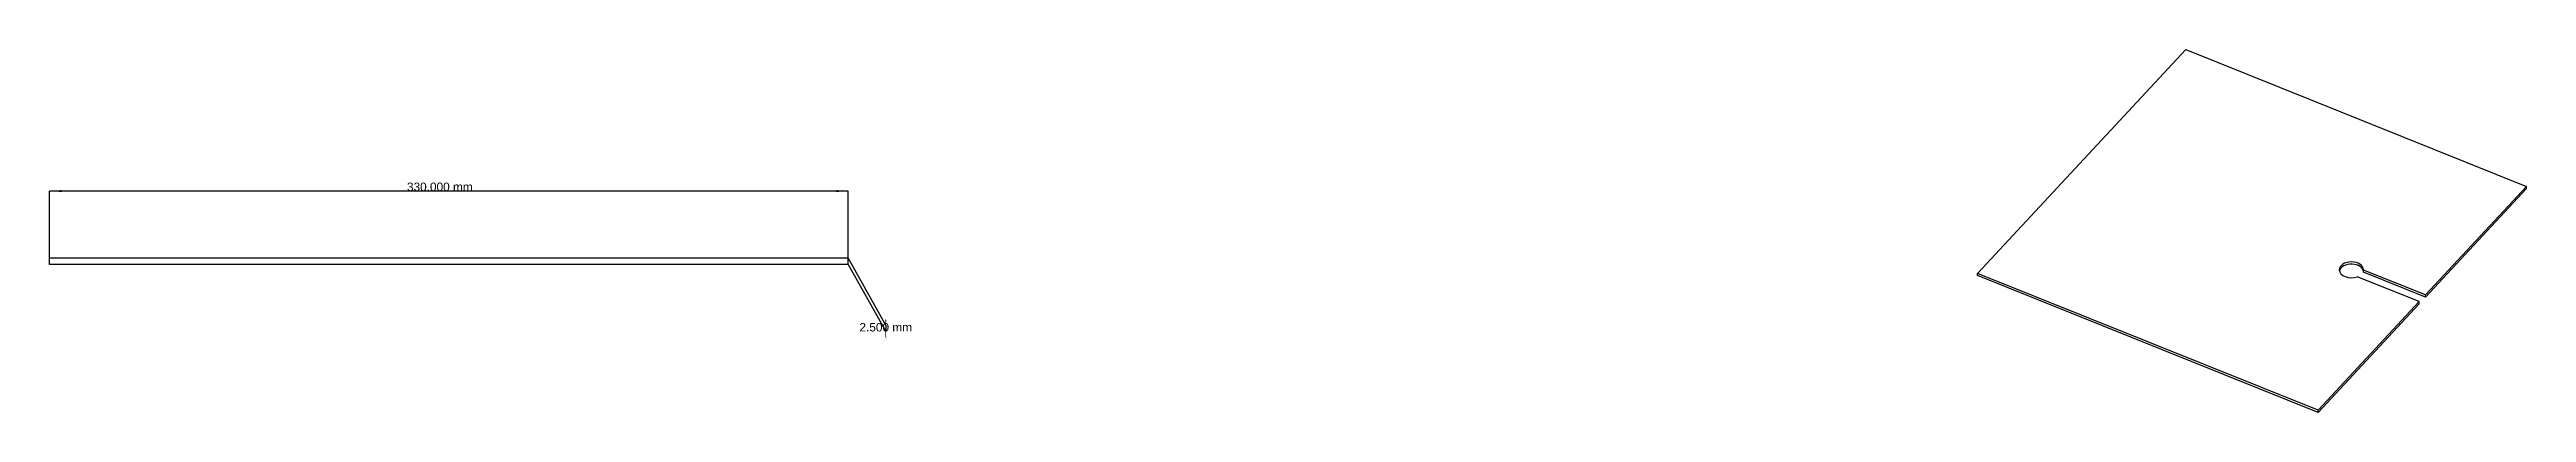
# Model space of a CAD drawing. Extents: x 120 to 1143, y 193 to 791.
# Drawn here: x 120 to 1143, y 641 to 791 of the extents above; entities that cross this region are included whole.
import ezdxf
from ezdxf.enums import TextEntityAlignment as Align

# ---------------------------------------------------------------- set-up
doc = ezdxf.new("R2010")
doc.units = 0
doc.layers.get('0').update_dxf_attribs({"linetype": 'CONTINUOUS'})
for name, color, linetype in [('Dimension038', 7, 'CONTINUOUS'), ('Dimension039', 7, 'CONTINUOUS'), ('ProjItem013', 7, 'CONTINUOUS'), ('View018', 7, 'CONTINUOUS')]:
    doc.layers.add(name, color=color, linetype=linetype)
doc.styles.get("Standard").update_dxf_attribs({"font": 'arial.ttf'})
doc.dimstyles.get("Standard").update_dxf_attribs({"dimscale": 0, "dimtxt": 2.5, "dimasz": 2.5, "dimexe": 1.25, "dimexo": 0.625, "dimtad": 1, "dimtxsty": 'STANDARD', "dimcen": 2.5, "dimazin": 3, "dimtfac": 1, "dimtmove": 0, "dimatfit": 3})

msp = doc.modelspace()

# ---------------------------------------------------------------- blocks, each defined once
blk = doc.blocks.new('*Dimension038')
at = {"color": 0}
for points in [[(125.012, 731.659), (125.012, 732.493), (120.012, 732.076)], [(445.012, 731.659), (445.012, 732.493), (450.012, 732.076)]]:
    blk.add_solid(points, dxfattribs=at)
at = {"layer": 'Dimension038'}
for p, q in [((120.012, 704.276), (120.012, 732.076)), ((450.012, 732.076), (120.012, 732.076)), ((450.012, 704.276), (450.012, 732.076))]:
    blk.add_line(p, q, dxfattribs=at)
blk.add_text('330.000 mm', height=3.5, dxfattribs=at).set_placement((281.257, 732.076), align=Align.CENTER)
blk = doc.blocks.new('*Dimension039')
at = {"color": 0}
for points in [[(465.27, 679.42), (465.676, 678.692), (465.473, 674.056)], [(465.27, 671.92), (465.676, 671.192), (465.473, 676.556)]]:
    blk.add_solid(points, dxfattribs=at)
at = {"layer": 'Dimension039'}
for p, q in [((450.012, 704.276), (465.473, 676.556)), ((450.012, 701.776), (465.473, 674.056)), ((465.473, 676.556), (465.473, 674.056))]:
    blk.add_line(p, q, dxfattribs=at)
blk.add_text('2.500 mm', height=3.5, dxfattribs=at).set_placement((465.473, 674.056), align=Align.CENTER)

# ---------------------------------------------------------------- dimensions: what is measured, and where the dimension line sits
at = {"layer": 'Dimension038'}
dim = msp.add_aligned_dim(p1=(450.012, 704.276), p2=(120.012, 704.276), distance=-27.8, text='330.000 mm', dimstyle='STANDARD', dxfattribs=at)
dim.commit()
dim.dimension.update_dxf_attribs({"geometry": '*Dimension038', "text_midpoint": (281.257, 727.076)})
at = {"layer": 'Dimension039'}
dim = msp.add_aligned_dim(p1=(450.012, 704.276), p2=(450.012, 701.776), distance=15.461, text='2.500 mm', dimstyle='STANDARD', dxfattribs=at)
dim.commit()
dim.dimension.update_dxf_attribs({"geometry": '*Dimension039', "text_midpoint": (460.473, 674.056)})

# ---------------------------------------------------------------- linework, layer by layer
at = {"layer": 'ProjItem013'}
for p, q in [((120.012, 701.776), (120.012, 704.276)), ((450.012, 704.276), (120.012, 704.276)), ((450.012, 701.776), (120.012, 701.776)), ((450.012, 701.776), (450.012, 704.276))]:
    msp.add_line(p, q, dxfattribs=at)
at = {"layer": 'View018'}
for p, q in [((916.481, 698.056), (1002.53, 790.574)), ((1002.53, 790.574), (1143.31, 734.027)), ((1143.31, 734.027), (1101.59, 689.171)), ((1143.31, 733.085), (1101.59, 688.228)), ((1143.31, 733.085), (1143.31, 734.027)), ((916.481, 697.114), (916.481, 698.056)), ((1057.27, 641.51), (916.481, 698.056)), ((1057.27, 640.568), (916.481, 697.114)), ((1098.99, 686.367), (1073.39, 696.648)), ((1076, 698.509), (1076, 699.452)), ((1101.59, 689.171), (1076, 699.452)), ((1101.59, 688.228), (1076, 698.509)), ((1098.99, 686.367), (1057.27, 641.51)), ((1098.99, 685.425), (1098.99, 686.367)), ((1101.59, 688.228), (1101.59, 689.171)), ((1098.99, 685.425), (1057.27, 640.568)), ((1057.27, 640.568), (1057.27, 641.51))]:
    msp.add_line(p, q, dxfattribs=at)
for centre, start_param, end_param in [((1071, 699.534), 0, 3.14159), ((1071, 699.534), 3.14159, 5.21097), ((1071, 698.592), 0.0250135, 2.99772), ((1071, 699.534), 6.25817, 0)]:
    msp.add_ellipse(centre, major_axis=(5, 0), ratio=0.657149, start_param=start_param, end_param=end_param, dxfattribs=at)

msp.set_redraw_order([(e.dxf.handle, doc.entitydb.next_handle()) for e in msp.query("TEXT MTEXT ATTDEF DIMENSION ARC_DIMENSION")])  # texts and dimensions are drawn at this point

doc.saveas('drawing.dxf')
